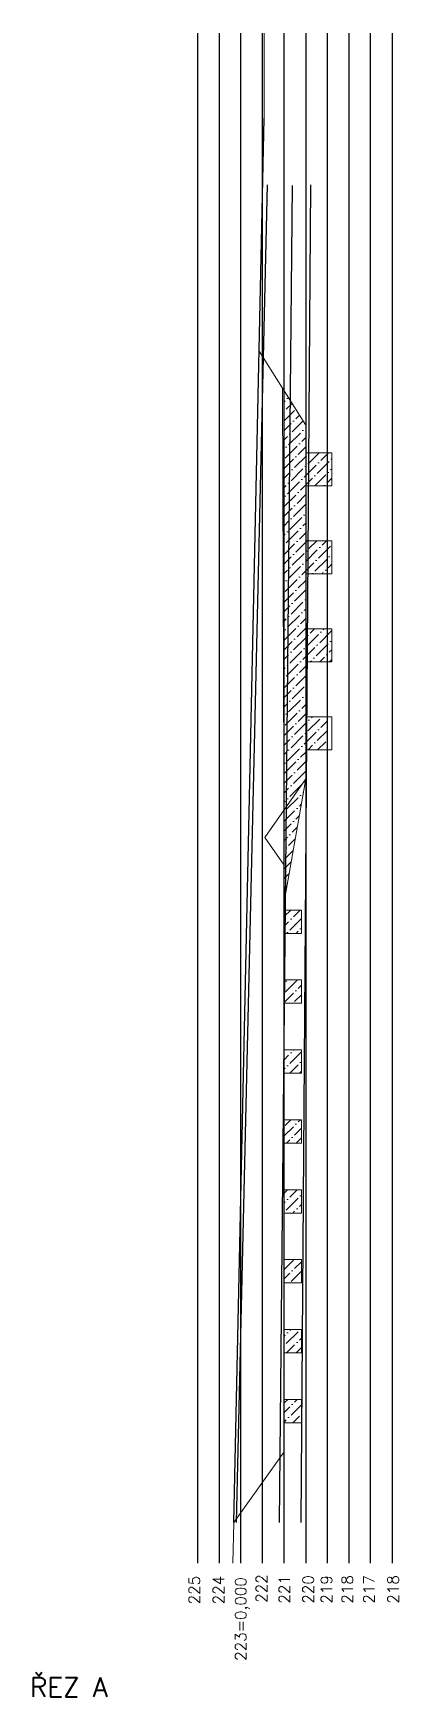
# Model space of a CAD drawing. Header units: millimetres. Extents: x -3518363 to 3223740, y -1530229 to 774657.
# Drawn here: x 430794 to 447701, y 697557 to 774657 of the extents above; entities that cross this region are included whole.
import ezdxf

# ---------------------------------------------------------------- set-up
doc = ezdxf.new("R2010")
doc.units = ezdxf.units.MM
doc.header["$LTSCALE"] = 15
doc.header["$MEASUREMENT"] = 0
doc.linetypes.add('ACAD_ISO10W100', pattern=[18, 12, -3, 0, -3])
doc.layers.get('DEFPOINTS').update_dxf_attribs({"linetype": 'CONTINUOUS'})
doc.layers.add('HRANICE ZEMINY', color=200, linetype='CONTINUOUS')
doc.layers.add('ŘEZ bílá', color=251, linetype='ACAD_ISO10W100')
for name, color, linetype, lineweight in [('HS', 90, 'ACAD_ISO10W100', 15), ('texty', 255, 'CONTINUOUS', 15), ('ŘEZ', 11, 'ACAD_ISO10W100', 15)]:
    doc.layers.add(name, color=color, linetype=linetype, lineweight=lineweight)
doc.styles.add('romans', font='romans.shx')
pattern_1 = [(315, (-7518.8, 967486.6), (607.66989, -165.72815), [781.25, -156.25, 0, -156.25])]

msp = doc.modelspace()

# ---------------------------------------------------------------- texts
at = {"layer": 'texty', "ltscale": 20, "extrusion": (1.93959e-16, -3.39308e-16, -1), "style": 'romans', "text_generation_flag": 2}
for s, p in [('222', (-441611.185, 701906.607)), ('225', (-438501.185, 701836.607)), ('224', (-439621.185, 701836.607)), ('223=0,000', (-440651.185, 699216.607)), ('221', (-442671.185, 701866.607)), ('220', (-443771.185, 701866.607)), ('219', (-444621.185, 701866.607)), ('218', (-445581.185, 701866.607)), ('217', (-446581.185, 701866.607)), ('218', (-447701.185, 701866.607))]:
    msp.add_text(s, height=514.897, rotation=270, dxfattribs=at).set_placement(p)
msp.add_text('ŘEZ A', height=890.0917, dxfattribs=at).set_placement((-430641.185, 697556.607))

# ---------------------------------------------------------------- hatches: boundary and pattern name
at = {"layer": 'HS', "linetype": 'ByBlock', "extrusion": (1.93959e-16, -3.39308e-16, -1)}
h = msp.add_hatch(dxfattribs=at)
h.set_pattern_fill('ANSI36', color=256, scale=2500)
h.set_pattern_definition(pattern_1)
h.paths.add_polyline_path([(-442401.185, 738663.057), (-442401.185, 758077.904), (-443401.185, 756496.607), (-443401.185, 740096.607)])
h.paths.add_polyline_path([(-442401.185, 734396.607), (-442401.185, 738663.057), (-443401.185, 740096.607)])
h.paths.add_polyline_path([(-443401.185, 741446.607), (-443401.185, 742976.607), (-444401.185, 742976.607), (-444401.185, 741446.607)])
h.paths.add_polyline_path([(-443401.185, 745526.607), (-443401.185, 747056.607), (-444401.185, 747056.607), (-444401.185, 745526.607)])
h.paths.add_polyline_path([(-443401.185, 749606.607), (-443401.185, 751136.607), (-444401.185, 751136.607), (-444401.185, 749606.607)])
h.paths.add_polyline_path([(-443401.185, 753686.607), (-443401.185, 755216.607), (-444401.185, 755216.607), (-444401.185, 753686.607)])
h.paths.add_polyline_path([(-444401.185, 753686.607), (-444401.185, 755216.607), (-444601.185, 755216.607), (-444601.185, 753686.607)])
h.paths.add_polyline_path([(-444401.185, 749606.607), (-444401.185, 751136.607), (-444601.185, 751136.607), (-444601.185, 749606.607)])
h.paths.add_polyline_path([(-444401.185, 745526.607), (-444401.185, 747056.607), (-444601.185, 747056.607), (-444601.185, 745526.607)])
h = msp.add_hatch(dxfattribs=at)
h.set_pattern_fill('ANSI36', color=256, scale=2500)
h.set_pattern_definition(pattern_1)
h.paths.add_polyline_path([(-442401.185, 732936.607), (-442401.185, 734016.607), (-443201.185, 734016.607), (-443201.185, 732936.607)])
h.paths.add_polyline_path([(-442401.185, 729696.607), (-442401.185, 730776.607), (-443201.185, 730776.607), (-443201.185, 729696.607)])
h.paths.add_polyline_path([(-442401.185, 726456.607), (-442401.185, 727536.607), (-443201.185, 727536.607), (-443201.185, 726456.607)])
h.paths.add_polyline_path([(-442401.185, 723216.607), (-442401.185, 724296.607), (-443201.185, 724296.607), (-443201.185, 723216.607)])
h.paths.add_polyline_path([(-442401.185, 719976.607), (-442401.185, 721056.607), (-443201.185, 721056.607), (-443201.185, 719976.607)])
h.paths.add_polyline_path([(-442401.185, 716736.607), (-442401.185, 717816.607), (-443201.185, 717816.607), (-443201.185, 716736.607)])
h.paths.add_polyline_path([(-442401.185, 713496.607), (-442401.185, 714576.607), (-443201.185, 714576.607), (-443201.185, 713496.607)])
h.paths.add_polyline_path([(-442401.185, 710256.607), (-442401.185, 711336.607), (-443201.185, 711336.607), (-443201.185, 710256.607)])

# ---------------------------------------------------------------- linework, layer by layer
at = {"layer": 'DEFPOINTS', "linetype": 'ByBlock', "extrusion": (1.93959e-16, -3.39308e-16, -1)}
msp.add_line((440071.057, 705636.458), (441472.095, 770718.045), dxfattribs=at)
at = {"layer": 'HRANICE ZEMINY', "linetype": 'ByBlock', "extrusion": (1.93959e-16, -3.39308e-16, -1)}
for p, q in [((440191.185, 705636.458), (441631.185, 767626.458)), ((442191.185, 705636.458), (442781.185, 767606.607)), ((443191.185, 705636.458), (443641.185, 767626.458))]:
    msp.add_line(p, q, dxfattribs=at)
at = {"layer": 'HS', "linetype": 'ByBlock', "extrusion": (1.93959e-16, -3.39308e-16, -1)}
msp.add_line((442401.185, 736096.607), (442320.357, 758205.717), dxfattribs=at)
at = {"layer": 'ŘEZ', "linetype": 'ByBlock', "extrusion": (1.93959e-16, -3.39308e-16, -1)}
for p, q in [((441472.095, 770718.045), (441472.095, 774656.607)), ((443401.185, 756496.607), (441239.529, 759914.827)), ((443401.185, 756496.607), (443401.185, 740096.607)), ((443401.185, 755216.607), (444601.185, 755216.607)), ((444601.185, 755216.607), (444601.185, 753686.607)), ((444601.185, 753686.607), (443401.185, 753686.607)), ((443401.185, 751136.607), (444601.185, 751136.607)), ((444601.185, 751136.607), (444601.185, 749606.607)), ((444601.185, 749606.607), (443401.185, 749606.607)), ((443401.185, 747056.607), (444601.185, 747056.607)), ((444601.185, 747056.607), (444601.185, 745526.607)), ((444601.185, 745526.607), (443401.185, 745526.607)), ((443401.185, 742976.607), (444601.185, 742976.607)), ((444601.185, 742976.607), (444601.185, 741446.607)), ((444601.185, 741446.607), (443401.185, 741446.607)), ((443401.185, 740096.607), (441510.308, 737385.939)), ((442401.185, 734396.607), (443401.185, 740096.607)), ((442401.185, 736096.607), (441510.308, 737385.939)), ((442401.185, 736096.607), (442401.185, 708907.718)), ((442401.185, 734016.607), (443201.185, 734016.607)), ((443201.185, 734016.607), (443201.185, 732936.607)), ((442401.185, 732936.607), (443201.185, 732936.607)), ((442401.185, 730776.607), (443201.185, 730776.607)), ((443201.185, 730776.607), (443201.185, 729696.607)), ((442401.185, 729696.607), (443201.185, 729696.607)), ((442401.185, 727536.607), (443201.185, 727536.607)), ((443201.185, 727536.607), (443201.185, 726456.607)), ((443201.185, 726456.607), (442401.185, 726456.607)), ((442401.185, 724296.607), (443201.185, 724296.607)), ((443201.185, 724296.607), (443201.185, 723216.607)), ((442401.185, 723216.607), (443201.185, 723216.607)), ((442401.185, 721056.607), (443201.185, 721056.607)), ((443201.185, 721056.607), (443201.185, 719976.607)), ((442401.185, 719976.607), (443201.185, 719976.607)), ((442401.185, 717816.607), (443201.185, 717816.607)), ((443201.185, 717816.607), (443201.185, 716736.607)), ((442401.185, 716736.607), (443201.185, 716736.607)), ((442401.185, 714576.607), (443201.185, 714576.607)), ((443201.185, 714576.607), (443201.185, 713496.607)), ((442401.185, 713496.607), (443201.185, 713496.607)), ((442401.185, 711336.607), (443201.185, 711336.607)), ((443201.185, 711336.607), (443201.185, 710256.607)), ((442401.185, 710256.607), (443201.185, 710256.607)), ((440071.057, 705636.458), (442401.185, 708907.718)), ((440030.373, 703746.607), (440071.057, 705636.458))]:
    msp.add_line(p, q, dxfattribs=at)
at = {"layer": 'ŘEZ bílá', "color": 250, "linetype": 'ByBlock', "true_color": 0x1a1a1a, "extrusion": (1.93959e-16, -3.39308e-16, -1)}
for p, q in [((438401.185, 703746.607), (438401.185, 774656.607)), ((439401.185, 774656.607), (439401.185, 703746.607)), ((440401.185, 703746.607), (440401.185, 774656.607)), ((441401.185, 703746.607), (441401.185, 774656.607)), ((442401.185, 703746.607), (442401.185, 774656.607)), ((443401.185, 774656.607), (443401.185, 703746.607)), ((444401.185, 703746.607), (444401.185, 774656.607)), ((445401.185, 774656.607), (445401.185, 703746.607)), ((446401.185, 703746.607), (446401.185, 774656.607)), ((447401.185, 774656.607), (447401.185, 703746.607))]:
    msp.add_line(p, q, dxfattribs=at)

msp.set_redraw_order([(e.dxf.handle, doc.entitydb.next_handle()) for e in msp.query("TEXT MTEXT ATTDEF DIMENSION ARC_DIMENSION")])  # texts and dimensions are drawn at this point

doc.saveas('drawing.dxf')
